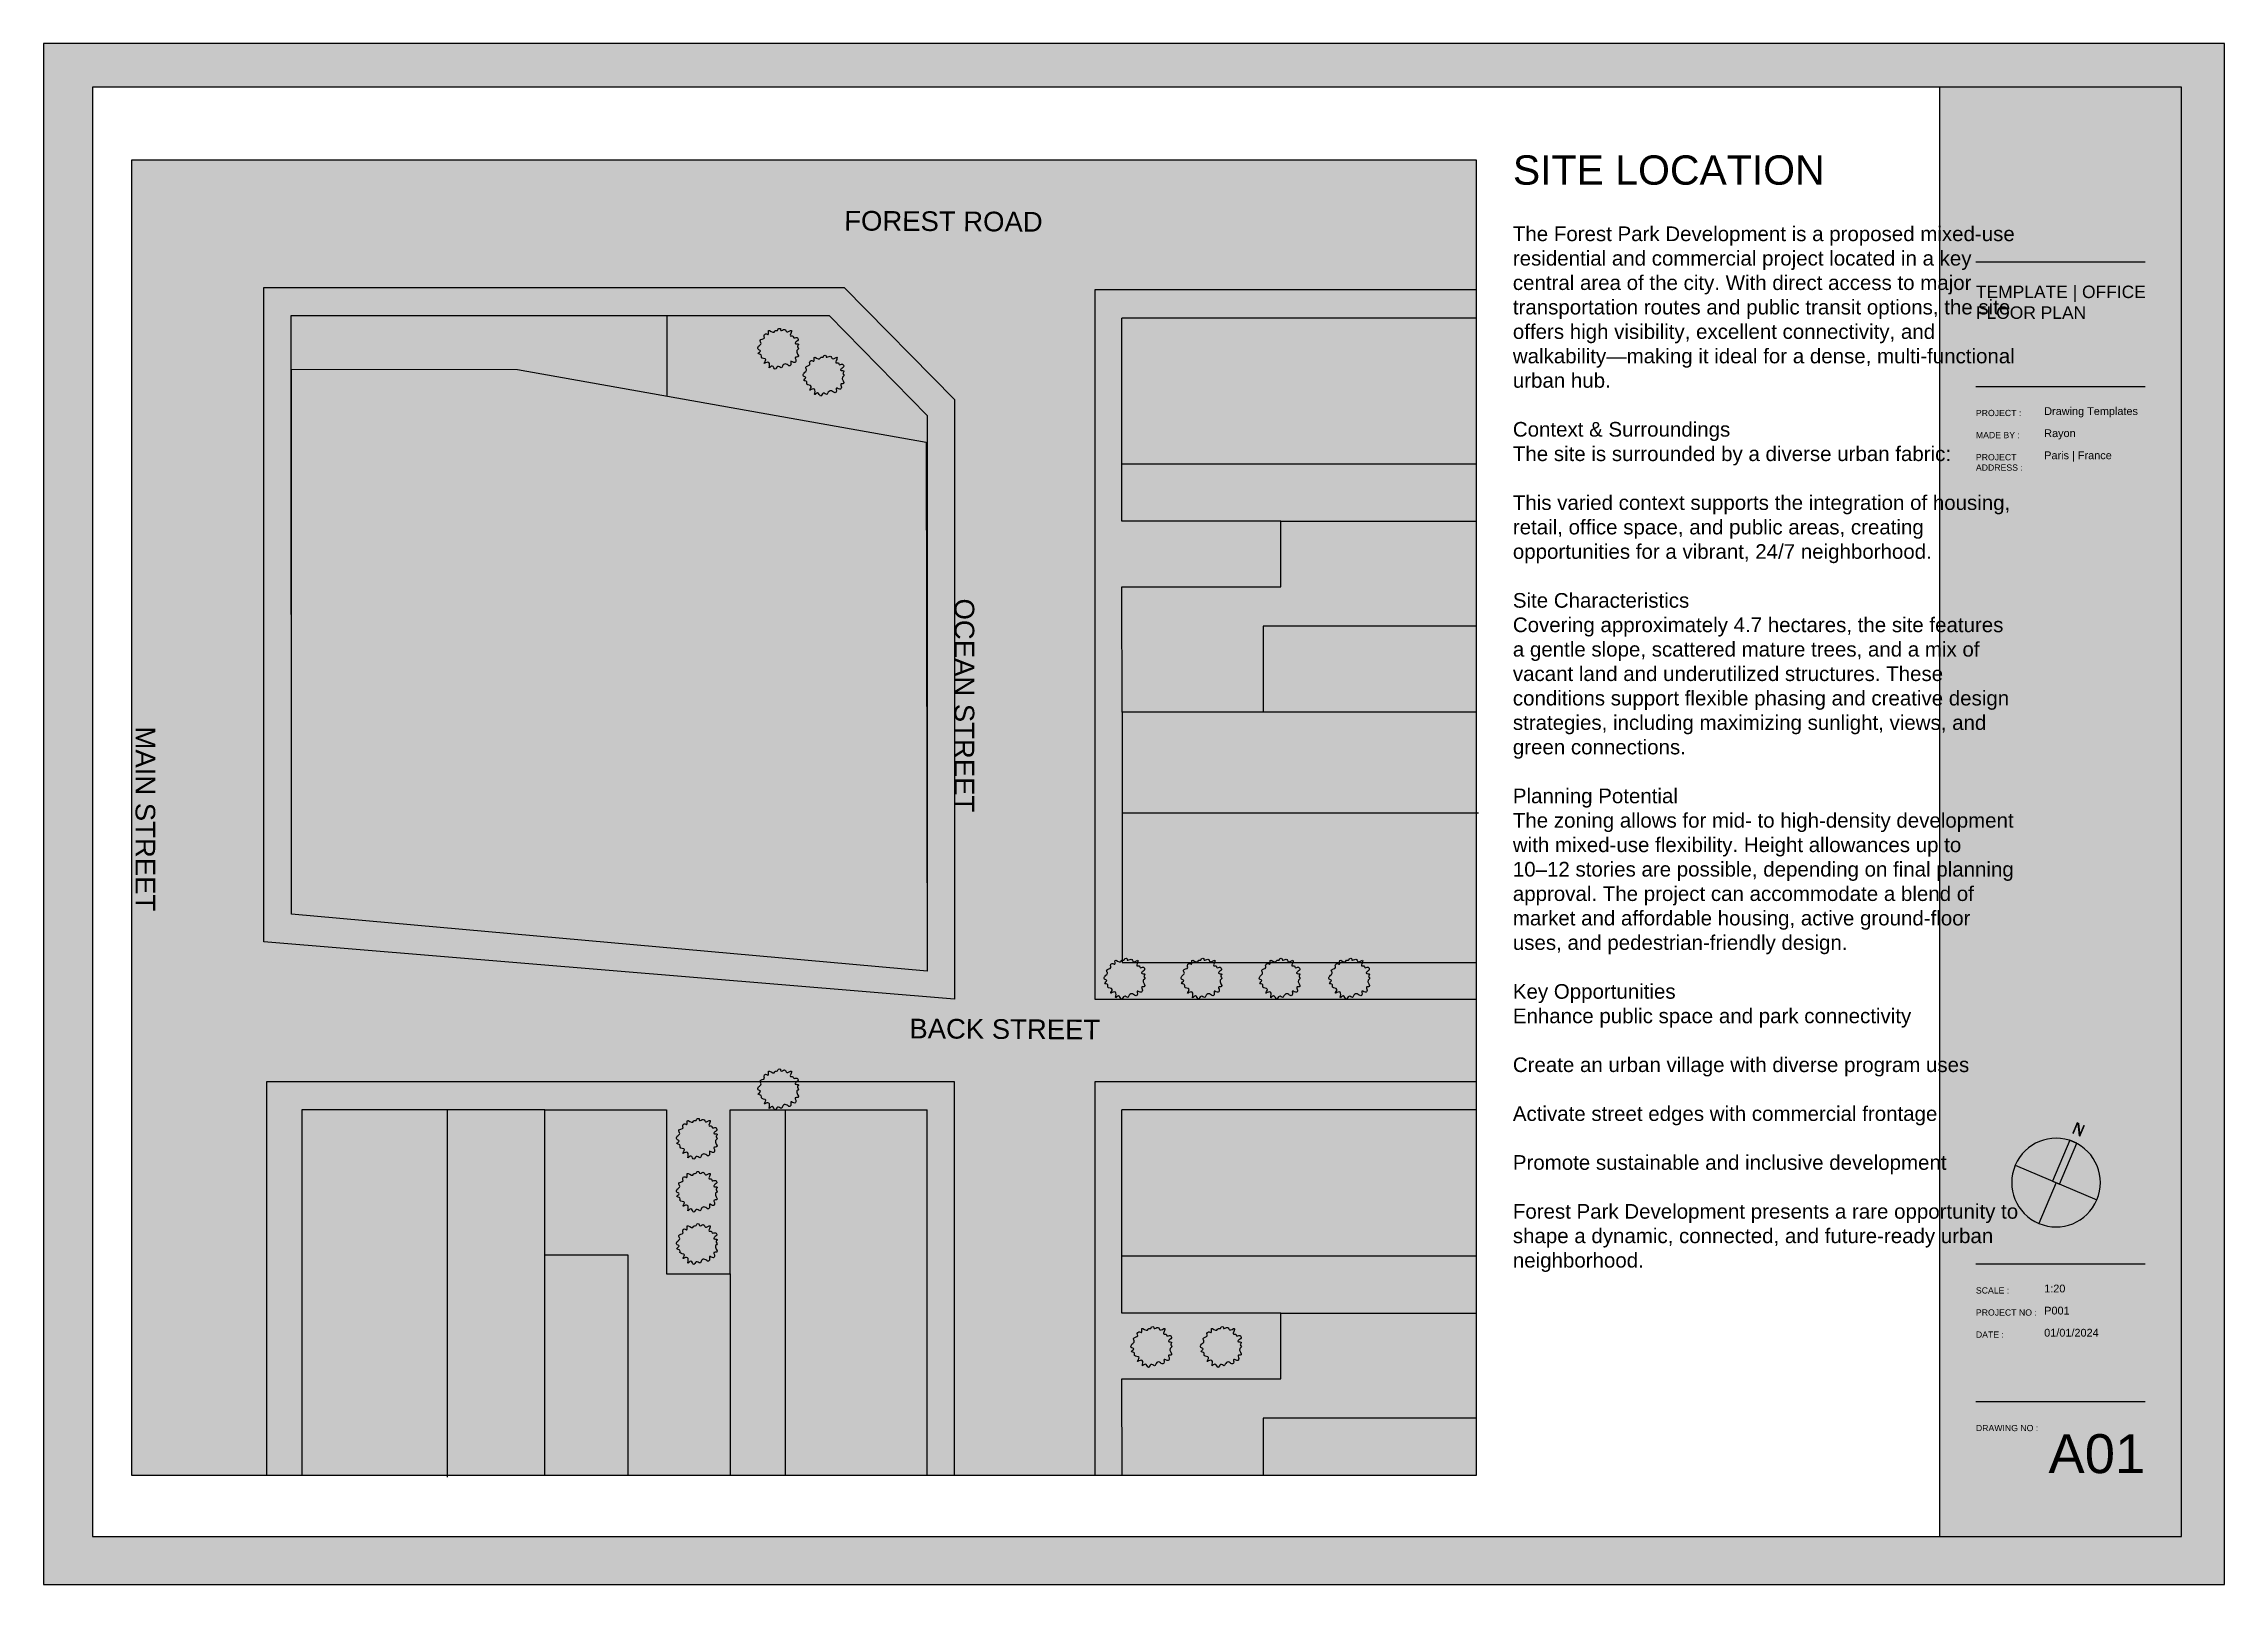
# Model space of a CAD drawing. Header units: metres. Extents: x 202 to 188551, y -77 to 23715.
# Drawn here: x 184647.8 to 185094.1, y 21120.1 to 21435.4 of the extents above; entities that cross this region are included whole.
import ezdxf

# ---------------------------------------------------------------- set-up
doc = ezdxf.new("R2010")
doc.units = ezdxf.units.M
for name, pattern in [('Light Grey Page Line', [0]), ('Page Lines', [0]), ('Style 0', [0]), ('Style Grey Hatch  Line', [0]), ('Style_23', [0]), ('Style_36', [0]), ('Style_43', [0]), ('Style_58', [0]), ('Style_63', [0]), ('Style_71', [0]), ('Style_9', [0])]:
    doc.linetypes.add(name, pattern=pattern)
for name, color, linetype, true_color in [('0_3', 7, 'Continuous', 0x000000), ('Default', 7, 'Continuous', 0xff4800), ('Import - Page 1', 7, 'Continuous', 0xff1493), ('Imported blocks', 7, 'Continuous', 0xc57dd9), ('Imported blocks_1', 7, 'Continuous', 0xc57dd9), ('NOMCALLES', 1, 'Continuous', 0xff0000), ('PDF_Solid Fills', 7, 'Continuous', 0xffffff), ('Zoning', 7, 'Continuous', 0x47d2e2)]:
    doc.layers.add(name, color=color, linetype=linetype, true_color=true_color)
doc.styles.add('Logo Text A3', font='', dxfattribs={"height": 0.0024})
doc.styles.add('Sheet Number A3', font='', dxfattribs={"height": 0.0075})
doc.styles.add('Style_10', font='', dxfattribs={"height": 0.6})
doc.styles.add('Style_26', font='', dxfattribs={"height": 6})
doc.styles.add('Style_38', font='', dxfattribs={"height": 3})
doc.styles.add('Text M A3', font='', dxfattribs={"height": 0.0015})
doc.styles.add('Text S A3', font='', dxfattribs={"height": 0.0012})
doc.styles.get('Logo Text A3').set_extended_font_data('arial')
doc.styles.get('Sheet Number A3').set_extended_font_data('arial')
doc.styles.get('Style_10').set_extended_font_data('arial')
doc.styles.get('Style_26').set_extended_font_data('arial')
doc.styles.get('Style_38').set_extended_font_data('arial')
doc.styles.get('Text M A3').set_extended_font_data('arial')
doc.styles.get('Text S A3').set_extended_font_data('arial')

msp = doc.modelspace()

# ---------------------------------------------------------------- texts
at = {"layer": 'Import - Page 1', "attachment_point": 1}
for s, insert, char_height, width, style in [('SITE LOCATION', (184948.4843870882, 21412.55224566436), 6, 95.5042759497561, 'Style_26'), ('The Forest Park Development is a proposed mixed-use residential and commercial project located in a key central area of the city. With direct access to major transportation routes and public transit options, the site offers high visibility, excellent connectivity, and walkability—making it ideal for a dense, multi-functional urban hub.\\P\\PContext & Surroundings\\PThe site is surrounded by a diverse urban fabric:\\P\\PThis varied context supports the integration of housing, retail, office space, and public areas, creating opportunities for a vibrant, 24/7 neighborhood.\\P\\PSite Characteristics\\PCovering approximately 4.7 hectares, the site features a gentle slope, scattered mature trees, and a mix of vacant land and underutilized structures. These conditions support flexible phasing and creative design strategies, including maximizing sunlight, views, and green connections.\\P\\PPlanning Potential\\PThe zoning allows for mid- to high-density development with mixed-use flexibility. Height allowances up to 10–12 stories are possible, depending on final planning approval. The project can accommodate a blend of market and affordable housing, active ground-floor uses, and pedestrian-friendly design.\\P\\PKey Opportunities\\PEnhance public space and park connectivity\\P\\PCreate an urban village with diverse program uses\\P\\PActivate street edges with commercial frontage\\P\\PPromote sustainable and inclusive development\\P\\PForest Park Development presents a rare opportunity to shape a dynamic, connected, and future-ready urban neighborhood.', (184948.479183129, 21398.00722009935), 3, 103.2893972083674, 'Style_38')]:
    msp.add_mtext(s, dxfattribs=dict(at, insert=insert, char_height=char_height, width=width, style=style))

# ---------------------------------------------------------------- blocks, each defined once
blk = doc.blocks.new('ScaledText_8')
at = {"layer": 'Imported blocks', "insert": (-163.0090847169363, 31.17288612575816), "char_height": 0.0015, "width": 0.01316105769230769, "attachment_point": 1, "style": 'Text M A3'}
blk.add_mtext('01/01/2024', dxfattribs=at)
blk = doc.blocks.new('A3  Title block minimal vertical')
at = {"layer": 'Imported blocks', "transparency": 33554483}
for points in [[(-0.2099314073314251, -0.1483019521171113), (-0.2005320687812578, -0.1390564406268284), (-0.2005320687812578, 0.1399498981545296), (0.1550605809780995, 0.1399498981545296), (0.1550605809780995, -0.1390564406268284), (-0.2005320687812578, -0.1390564406268284), (-0.2099314073314251, -0.1483019521171113), (0.2099314073314676, -0.1483019521171113), (0.2099314073314676, 0.1483019521171195), (-0.2099314073314251, 0.1483019521171195), (-0.2099314073314251, -0.1483019521171113)], [(0.176849900335257, -0.07067501146359047), (0.1781794616563782, -0.0712378667982959), (0.1815048096019954, -0.06338282175359325), (0.1801752482808742, -0.06281996641888782), (0.176849900335257, -0.07067501146359047)], [(0.180620286116124, -0.06146878940172724), (0.1815376347730086, -0.05930185374886622), (0.1819974989308505, -0.05949653224196715), (0.1821822954928767, -0.06129198126765741), (0.1827987791904129, -0.0598357405094971), (0.1830914200181305, -0.05995962682328857), (0.1821740715158963, -0.06212656211083859), (0.1818814305181397, -0.06200267572506291), (0.1816532951524526, -0.05984379838796855), (0.1809129289012087, -0.06159267109188005), (0.180620286116124, -0.06146878940172724)]]:
    blk.add_hatch(color=256, dxfattribs=at).paths.add_polyline_path(points, flags=0)
h = blk.add_hatch(color=256, dxfattribs=at)
edge = h.paths.add_edge_path(flags=0)
edge.add_line((0.1729157325874844, 0.1177487475928521), (0.1729157325874844, 0.1287278270255517))
edge.add_line((0.1729157325874844, 0.1287278270255517), (0.1807462492033576, 0.1287278270255517))
edge.add_arc((0.1805990281644988, 0.1254610725425581), 0.003270070165369793, -84.54646110202827, 87.41962837314571, ccw=False)
edge.add_line((0.1809098109081278, 0.1222058040478401), (0.1838130311677988, 0.1222058040478401))
edge.add_line((0.1838130311677988, 0.1222058040478401), (0.1838130311677994, 0.117748747597934))
edge.add_line((0.1838130311677994, 0.117748747597934), (0.1816867290057862, 0.117748747597934))
edge.add_line((0.1816867290057862, 0.117748747597934), (0.1750829251756895, 0.1221240231954549))
edge.add_line((0.1750829251756895, 0.1221240231954549), (0.1750829251757067, 0.117748747597934))
edge.add_line((0.1750829251757067, 0.117748747597934), (0.1729157325874844, 0.1177487475928521))
edge.add_line((0.1729157325874844, 0.1177487475928521), (0.1729157325874844, 0.1177487475928521))
at = {"layer": 'Imported blocks', "linetype": 'Page Lines'}
blk.add_lwpolyline([(-0.2099314073314248, -0.1483019521171226), (0.2099314073314677, -0.1483019521171226), (0.2099314073314677, 0.1483019521171085), (-0.2099314073314248, 0.1483019521171085), (-0.2099314073314248, -0.1483019521171226)], close=True, dxfattribs=at)
at = {"layer": 'Imported blocks', "linetype": 'Light Grey Page Line'}
blk.add_lwpolyline([(-0.2005320687812571, -0.1390564406268426), (0.2016915466515925, -0.1390564406268426), (0.2016915466515925, 0.1399498981545153), (-0.2005320687812571, 0.1399498981545153), (-0.2005320687812571, -0.1390564406268426)], close=True, dxfattribs=at)
at = {"layer": 'Imported blocks', "linetype": 'Page Lines'}
for points in [[(0.1550605809780948, 0.1399498873225211), (0.1550605809780948, -0.1390564115214913)], [(0.1620890018502521, 0.1063220825233825), (0.1946958290670561, 0.1063220825233826)], [(0.1620890018502521, 0.08229276619199163), (0.1946958290670561, 0.08229276619199169)], [(0.1696640652904924, -0.06763296629800761), (0.1853741733023694, -0.07428366977652559)], [(0.1775191192964622, -0.07095831803726764), (0.1741937578623408, -0.07881339494414248)], [(0.1620890018502521, -0.08661477361748393), (0.1946958290670561, -0.08661477361748388)], [(0.1620890018502521, -0.1131120256841145), (0.1946958290670561, -0.1131120256841145)]]:
    blk.add_lwpolyline(points, dxfattribs=at)
blk.add_lwpolyline([(0.1853741690138136, -0.07428368252904301, 1), (0.1696640592010107, -0.06763297828812262, 1), (0.1853741690138136, -0.07428368252904301)], format="xyb", close=True, dxfattribs=at)
at = {"layer": 'Imported blocks', "linetype": 'Style Grey Hatch  Line'}
blk.add_lwpolyline([(0.176849900335257, -0.07067501146359047), (0.1781794616563782, -0.0712378667982959), (0.1815048096019954, -0.06338282175359325), (0.1801752482808742, -0.06281996641888782), (0.176849900335257, -0.07067501146359047)], close=True, dxfattribs=at)
blk = doc.blocks.new('ScaledText_11')
at = {"layer": 'NOMCALLES', "insert": (53.85868345473845, -75.23266140555099), "char_height": 0.6, "width": 15.31603997028478, "attachment_point": 1, "style": 'Style_10'}
blk.add_mtext('BACK STREET', dxfattribs=at)
blk = doc.blocks.new('ScaledText_18')
at = {"layer": 'Imported blocks', "insert": (-163.0090847169364, 30.86346822730583), "char_height": 0.0015, "width": 0.01540384615384615, "attachment_point": 1, "style": 'Text M A3'}
blk.add_mtext('Paris | France ', dxfattribs=at)
blk = doc.blocks.new('ScaledText_1')
at = {"layer": 'NOMCALLES', "insert": (58.21206666112679, -66.8871796727816), "char_height": 0.6, "width": 13.01350791911037, "attachment_point": 2, "style": 'Style_10'}
blk.add_mtext('MAIN STREET', dxfattribs=at)
blk = doc.blocks.new('Tree B')
at = {"layer": 'Imported blocks_1', "transparency": 33554483}
h = blk.add_hatch(color=256, dxfattribs=at)
edge = h.paths.add_edge_path(flags=0)
edge.add_spline(control_points=[(0.009339950221783511, 0.5083420145705076), (0.02863777421787745, 0.513487752472738), (0.04793559821396775, 0.5186334903749666), (0.05641826021184169, 0.508342014570564)], knot_values=[0, 0, 0, 0, 1, 1, 1, 1], degree=3, periodic=0)
edge.add_spline(control_points=[(0.05641826021184169, 0.508342014570564), (0.06442745219517747, 0.4986249699058171), (0.06279511072841615, 0.4751459111026525), (0.06864275808168713, 0.4656054321693046)], knot_values=[0, 0, 0, 0, 1, 1, 1, 1], degree=3, periodic=0)
edge.add_spline(control_points=[(0.06864275808168713, 0.4656054321693046), (0.08207245426263944, 0.4436947857579726), (0.134954327699068, 0.4953012711157462), (0.1676865124735159, 0.4903381084433968)], knot_values=[0, 0, 0, 0, 1, 1, 1, 1], degree=3, periodic=0)
edge.add_spline(control_points=[(0.1676865124735159, 0.4903381084433968), (0.1832610628317907, 0.4879765481775812), (0.1942736751071088, 0.4728074832392449), (0.2028546141320157, 0.4568324665202381)], knot_values=[0, 0, 0, 0, 1, 1, 1, 1], degree=3, periodic=0)
edge.add_spline(control_points=[(0.2028546141320157, 0.4568324665202381), (0.2087714669941242, 0.4458171425420969), (0.2135321620266877, 0.4344186225645281), (0.2214481232470571, 0.4289741193691279)], knot_values=[0, 0, 0, 0, 1, 1, 1, 1], degree=3, periodic=0)
edge.add_spline(control_points=[(0.2214481232470571, 0.4289741193691279), (0.2514099960723752, 0.4083667025568921), (0.3265748003563013, 0.4730576398257726), (0.3436924417852633, 0.4625528278497768)], knot_values=[0, 0, 0, 0, 1, 1, 1, 1], degree=3, periodic=0)
edge.add_spline(control_points=[(0.3436924417852633, 0.4625528278497768), (0.3545212046964589, 0.4559073960718742), (0.3421198804806445, 0.4191691273554279), (0.327947209480677, 0.3839164758169573)], knot_values=[0, 0, 0, 0, 1, 1, 1, 1], degree=3, periodic=0)
edge.add_spline(control_points=[(0.327947209480677, 0.3839164758169573), (0.3173620530136332, 0.3575872939419369), (0.3057888105464972, 0.3320868134528828), (0.3161875526344538, 0.3251852676863928)], knot_values=[0, 0, 0, 0, 1, 1, 1, 1], degree=3, periodic=0)
edge.add_spline(control_points=[(0.3161875526344538, 0.3251852676863928), (0.3273798755060616, 0.3177570299362487), (0.3640257348702325, 0.3318748051325747), (0.3803658033632683, 0.3190800590471681)], knot_values=[0, 0, 0, 0, 1, 1, 1, 1], degree=3, periodic=0)
edge.add_spline(control_points=[(0.3803658033632683, 0.3190800590471681), (0.3917925185447894, 0.3101326106689649), (0.3932891029355169, 0.2880241454195893), (0.4017585095950835, 0.2793960809659002)], knot_values=[0, 0, 0, 0, 1, 1, 1, 1], degree=3, periodic=0)
edge.add_spline(control_points=[(0.4017585095950835, 0.2793960809659002), (0.4178131483621955, 0.2630406898941037), (0.4589233232557426, 0.2951246044740037), (0.486953305907462, 0.286114273183659)], knot_values=[0, 0, 0, 0, 1, 1, 1, 1], degree=3, periodic=0)
edge.add_spline(control_points=[(0.486953305907462, 0.286114273183659), (0.5095817191054676, 0.2788402943866677), (0.5236854800891096, 0.2447842815355325), (0.5178906452146275, 0.2244490812854638)], knot_values=[0, 0, 0, 0, 1, 1, 1, 1], degree=3, periodic=0)
edge.add_spline(control_points=[(0.5178906452146275, 0.2244490812854638), (0.5134261176689224, 0.20878218764132), (0.497150463783767, 0.2012594993605399), (0.4790124222522463, 0.1882042496038375)], knot_values=[0, 0, 0, 0, 1, 1, 1, 1], degree=3, periodic=0)
edge.add_spline(control_points=[(0.4790124222522463, 0.1882042496038375), (0.4564612588892414, 0.1719725594571028), (0.4310311914121439, 0.1471885606513133), (0.4384887853687069, 0.1360020118126486)], knot_values=[0, 0, 0, 0, 1, 1, 1, 1], degree=3, periodic=0)
edge.add_spline(control_points=[(0.4384887853687069, 0.1360020118126486), (0.4487726424123594, 0.1205760085012917), (0.5215950177367741, 0.1310066437063579), (0.5270589856084589, 0.1145550209625999)], knot_values=[0, 0, 0, 0, 1, 1, 1, 1], degree=3, periodic=0)
edge.add_spline(control_points=[(0.5270589856084589, 0.1145550209625999), (0.5312414445226131, 0.1019619315058517), (0.4959564683406279, 0.07361767139416042), (0.499553964425987, 0.05045014736176381)], knot_values=[0, 0, 0, 0, 1, 1, 1, 1], degree=3, periodic=0)
edge.add_spline(control_points=[(0.499553964425987, 0.05045014736176381), (0.502393078572496, 0.0321665290730125), (0.5294491133386018, 0.01710710408758132), (0.5301151430840774, 0.004660960641089332)], knot_values=[0, 0, 0, 0, 1, 1, 1, 1], degree=3, periodic=0)
edge.add_spline(control_points=[(0.5301151430840774, 0.004660960641089332), (0.5308733814156603, -0.009508290966095956), (0.4974286596937054, -0.02029057981919323), (0.4842734411118554, -0.03807562176007195)], knot_values=[0, 0, 0, 0, 1, 1, 1, 1], degree=3, periodic=0)
edge.add_spline(control_points=[(0.4842734411118554, -0.03807562176007195), (0.4495881654967752, -0.08496796928792537), (0.5559504488613438, -0.1805417075007754), (0.517890645214461, -0.1998640774436844)], knot_values=[0, 0, 0, 0, 1, 1, 1, 1], degree=3, periodic=0)
edge.add_spline(control_points=[(0.517890645214461, -0.1998640774436844), (0.4999454955610809, -0.2089745506216423), (0.4498937177165772, -0.2011335007966627), (0.4414878966155739, -0.2151271600034816)], knot_values=[0, 0, 0, 0, 1, 1, 1, 1], degree=3, periodic=0)
edge.add_spline(control_points=[(0.4414878966155739, -0.2151271600034816), (0.4356949759112031, -0.2247709719731883), (0.4496812098332875, -0.2447848683384473), (0.4558739750699761, -0.266857839116612)], knot_values=[0, 0, 0, 0, 1, 1, 1, 1], degree=3, periodic=0)
edge.add_spline(control_points=[(0.4558739750699761, -0.266857839116612), (0.4649114189767943, -0.2990701429324672), (0.4573509763563243, -0.3356676935281976), (0.4349241144834432, -0.3423636441090894)], knot_values=[0, 0, 0, 0, 1, 1, 1, 1], degree=3, periodic=0)
edge.add_spline(control_points=[(0.4349241144834432, -0.3423636441090894), (0.403287681921056, -0.3518092807832709), (0.3420681024785053, -0.3017527999554622), (0.3284119184725714, -0.3128107420849828)], knot_values=[0, 0, 0, 0, 1, 1, 1, 1], degree=3, periodic=0)
edge.add_spline(control_points=[(0.3284119184725714, -0.3128107420849828), (0.3170850798514129, -0.3219825228642112), (0.3384796170826276, -0.373198148184616), (0.3248871565799818, -0.4044248090260589)], knot_values=[0, 0, 0, 0, 1, 1, 1, 1], degree=3, periodic=0)
edge.add_spline(control_points=[(0.3248871565799818, -0.4044248090260589), (0.3196117103321549, -0.4165443638878241), (0.3090660419321457, -0.425652906367286), (0.2987772362454734, -0.4285998610703755)], knot_values=[0, 0, 0, 0, 1, 1, 1, 1], degree=3, periodic=0)
edge.add_spline(control_points=[(0.2987772362454734, -0.4285998610703755), (0.2697221238778784, -0.4369219251318482), (0.2427154185234922, -0.3961070808053482), (0.2092237574092014, -0.3830208243265842)], knot_values=[0, 0, 0, 0, 1, 1, 1, 1], degree=3, periodic=0)
edge.add_spline(control_points=[(0.2092237574092014, -0.3830208243265842), (0.177981247148673, -0.3708133825722161), (0.1410955363511703, -0.3827353239046788), (0.1205965109400177, -0.4135469894477574)], knot_values=[0, 0, 0, 0, 1, 1, 1, 1], degree=3, periodic=0)
edge.add_spline(control_points=[(0.1205965109400177, -0.4135469894477574), (0.1048273448838254, -0.4372493002001629), (0.09875528478460728, -0.4721299336486827), (0.0821346195689166, -0.4745414749935408)], knot_values=[0, 0, 0, 0, 1, 1, 1, 1], degree=3, periodic=0)
edge.add_spline(control_points=[(0.0821346195689166, -0.4745414749935408), (0.07085496281742962, -0.4761780736650763), (0.05471694263301743, -0.4628604060582802), (0.03808171145537927, -0.4532309675281358)], knot_values=[0, 0, 0, 0, 1, 1, 1, 1], degree=3, periodic=0)
edge.add_spline(control_points=[(0.03808171145537927, -0.4532309675281358), (0.02014855148028437, -0.4428502123833787), (0.001637566028251967, -0.4367556712489805), (-0.01387217343563498, -0.4440730936076179)], knot_values=[0, 0, 0, 0, 1, 1, 1, 1], degree=3, periodic=0)
edge.add_spline(control_points=[(-0.01387217343563498, -0.4440730936076179), (-0.04183788012386139, -0.4572671829004794), (-0.06004596044812752, -0.5140661380021029), (-0.07805042416481046, -0.5142831758487482)], knot_values=[0, 0, 0, 0, 1, 1, 1, 1], degree=3, periodic=0)
edge.add_spline(control_points=[(-0.07805042416481046, -0.5142831758487482), (-0.09971977405728102, -0.5145443926843564), (-0.1210941765431671, -0.4328442707464892), (-0.1575093302383957, -0.4318626763275024)], knot_values=[0, 0, 0, 0, 1, 1, 1, 1], degree=3, periodic=0)
edge.add_spline(control_points=[(-0.1575093302383957, -0.4318626763275024), (-0.1850122199755169, -0.4311213178453199), (-0.221094607930916, -0.4764231691331388), (-0.23085592136169, -0.4776518630486716)], knot_values=[0, 0, 0, 0, 1, 1, 1, 1], degree=3, periodic=0)
edge.add_spline(control_points=[(-0.23085592136169, -0.4776518630486716), (-0.2436253430963079, -0.4792591990799774), (-0.2113515312657055, -0.4054441765134397), (-0.2247436064093308, -0.3647051984065111)], knot_values=[0, 0, 0, 0, 1, 1, 1, 1], degree=3, periodic=0)
edge.add_spline(control_points=[(-0.2247436064093308, -0.3647051984065111), (-0.2306755874238261, -0.3466599856901484), (-0.245567313389598, -0.3351043638257579), (-0.2644729934310053, -0.3341790332862111)], knot_values=[0, 0, 0, 0, 1, 1, 1, 1], degree=3, periodic=0)
edge.add_spline(control_points=[(-0.2644729934310053, -0.3341790332862111), (-0.3020318177171139, -0.3323407324652271), (-0.3554327062416014, -0.372457510070024), (-0.3592124228188659, -0.3647051984064165)], knot_values=[0, 0, 0, 0, 1, 1, 1, 1], degree=3, periodic=0)
edge.add_spline(control_points=[(-0.3592124228188659, -0.3647051984064165), (-0.3631332540165568, -0.3566634564388551), (-0.3136585632014721, -0.2971115443269682), (-0.3203125443161407, -0.2690610888203155)], knot_values=[0, 0, 0, 0, 1, 1, 1, 1], degree=3, periodic=0)
edge.add_spline(control_points=[(-0.3203125443161407, -0.2690610888203155), (-0.3286010986251949, -0.234119943083042), (-0.4239818433584805, -0.2480581091658987), (-0.4356151714173593, -0.2120745556833172)], knot_values=[0, 0, 0, 0, 1, 1, 1, 1], degree=3, periodic=0)
edge.add_spline(control_points=[(-0.4356151714173593, -0.2120745556833172), (-0.440868509695898, -0.1958252263468512), (-0.4290439583153456, -0.1693957905404204), (-0.4386711968608015, -0.1540748907213601)], knot_values=[0, 0, 0, 0, 1, 1, 1, 1], degree=3, periodic=0)
edge.add_spline(control_points=[(-0.4386711968608015, -0.1540748907213601), (-0.4527159221418587, -0.1317239509371921), (-0.5124154602652016, -0.1330147740644025), (-0.5150739454588984, -0.1174435779210362)], knot_values=[0, 0, 0, 0, 1, 1, 1, 1], degree=3, periodic=0)
edge.add_spline(control_points=[(-0.5150739454588984, -0.1174435779210362), (-0.5178724785436171, -0.1010520976603402), (-0.4574618641319939, -0.06597523540863404), (-0.4600640351251459, -0.04723343471966836)], knot_values=[0, 0, 0, 0, 1, 1, 1, 1], degree=3, periodic=0)
edge.add_spline(control_points=[(-0.4600640351251459, -0.04723343471966836), (-0.4621429506100867, -0.03226031428659189), (-0.5044408119009622, -0.02771331533836201), (-0.5211861283784183, -0.0106021219195427)], knot_values=[0, 0, 0, 0, 1, 1, 1, 1], degree=3, periodic=0)
edge.add_spline(control_points=[(-0.5211861283784183, -0.0106021219195427), (-0.539700675432252, 0.008316958894873097), (-0.5269779128557129, 0.04259543486150506), (-0.5056508939751584, 0.06663833242280089)], knot_values=[0, 0, 0, 0, 1, 1, 1, 1], degree=3, periodic=0)
edge.add_spline(control_points=[(-0.5056508939751584, 0.06663833242280089), (-0.4802344220868472, 0.0952914523643558), (-0.4425976025210639, 0.1094073104701893), (-0.4431670749818968, 0.1367239000993577)], knot_values=[0, 0, 0, 0, 1, 1, 1, 1], degree=3, periodic=0)
edge.add_spline(control_points=[(-0.4431670749818968, 0.1367239000993577), (-0.443645861132678, 0.1596904273690398), (-0.4711314142144984, 0.1919881160956284), (-0.46617621804382, 0.2122386030447196)], knot_values=[0, 0, 0, 0, 1, 1, 1, 1], degree=3, periodic=0)
edge.add_spline(control_points=[(-0.46617621804382, 0.2122386030447196), (-0.4580853562031661, 0.2453036697883181), (-0.3635059193319612, 0.2462503256181881), (-0.3561562653432265, 0.2793960809659093)], knot_values=[0, 0, 0, 0, 1, 1, 1, 1], degree=3, periodic=0)
edge.add_spline(control_points=[(-0.3561562653432265, 0.2793960809659093), (-0.3529798990875824, 0.2937209810177592), (-0.3660961987186638, 0.3140599871806516), (-0.365324605738344, 0.3343431416074036)], knot_values=[0, 0, 0, 0, 1, 1, 1, 1], degree=3, periodic=0)
edge.add_spline(control_points=[(-0.365324605738344, 0.3343431416074036), (-0.3644849258272807, 0.3564161227509176), (-0.3471982213984957, 0.3784229603189251), (-0.325595218716886, 0.380132328328069)], knot_values=[0, 0, 0, 0, 1, 1, 1, 1], degree=3, periodic=0)
edge.add_spline(control_points=[(-0.325595218716886, 0.380132328328069), (-0.2997105804573621, 0.3821804867818391), (-0.2676291432278358, 0.3550880874963986), (-0.2553047850693438, 0.3618166414476636)], knot_values=[0, 0, 0, 0, 1, 1, 1, 1], degree=3, periodic=0)
edge.add_spline(control_points=[(-0.2553047850693438, 0.3618166414476636), (-0.2386580372969893, 0.370905028774534), (-0.258056943949141, 0.4416978000487761), (-0.2461364446749303, 0.4595002235294051)], knot_values=[0, 0, 0, 0, 1, 1, 1, 1], degree=3, periodic=0)
edge.add_spline(control_points=[(-0.2461364446749303, 0.4595002235294051), (-0.2283886855887104, 0.486005247842324), (-0.1412166001927471, 0.3950489382736305), (-0.1055554453470941, 0.4198162454486355)], knot_values=[0, 0, 0, 0, 1, 1, 1, 1], degree=3, periodic=0)
edge.add_spline(control_points=[(-0.1055554453470941, 0.4198162454486355), (-0.09180735515277592, 0.4293645389457488), (-0.0857151135248896, 0.4561123370117875), (-0.06888208376977127, 0.462552827849926)], knot_values=[0, 0, 0, 0, 1, 1, 1, 1], degree=3, periodic=0)
edge.add_spline(control_points=[(-0.06888208376977127, 0.462552827849926), (-0.05332581533608391, 0.4685048166350862), (-0.02859631390259165, 0.457113230759478), (-0.01692833091151806, 0.4656054321695756)], knot_values=[0, 0, 0, 0, 1, 1, 1, 1], degree=3, periodic=0)
edge.add_spline(control_points=[(-0.01692833091151806, 0.4656054321695756), (-0.007072333667245402, 0.472778832555894), (-0.006536064477713808, 0.4941398246083772), (0.004038431973631304, 0.5042446185592998)], knot_values=[0, 0, 0, 0, 1, 1, 1, 1], degree=3, periodic=0)
edge.add_spline(control_points=[(0.004038431973631304, 0.5042446185592998), (0.005650143825050691, 0.5057847407052395), (0.00749504702341801, 0.507063377637869), (0.009339950221783511, 0.5083420145705022)], knot_values=[0, 0, 0, 0, 1, 1, 1, 1], degree=3, periodic=0)
at = {"layer": 'Imported blocks_1'}
for points in [[(-0.5211861283784183, -0.0106021219195427), (-0.539700675432252, 0.008316958894873097), (-0.5269779128557129, 0.04259543486150506), (-0.5056508939751584, 0.06663833242280089)], [(-0.5056508939751584, 0.06663833242280089), (-0.4802344220868472, 0.0952914523643558), (-0.4425976025210639, 0.1094073104701893), (-0.4431670749818968, 0.1367239000993577)], [(-0.4431670749818968, 0.1367239000993577), (-0.443645861132678, 0.1596904273690398), (-0.4711314142144984, 0.1919881160956284), (-0.46617621804382, 0.2122386030447196)], [(-0.46617621804382, 0.2122386030447196), (-0.4580853562031661, 0.2453036697883181), (-0.3635059193319612, 0.2462503256181881), (-0.3561562653432265, 0.2793960809659093)], [(-0.3561562653432265, 0.2793960809659093), (-0.3529798990875824, 0.2937209810177592), (-0.3660961987186638, 0.3140599871806516), (-0.365324605738344, 0.3343431416074036)], [(-0.365324605738344, 0.3343431416074036), (-0.3644849258272807, 0.3564161227509176), (-0.3471982213984957, 0.3784229603189251), (-0.325595218716886, 0.380132328328069)], [(-0.325595218716886, 0.380132328328069), (-0.2997105804573621, 0.3821804867818391), (-0.2676291432278358, 0.3550880874963986), (-0.2553047850693438, 0.3618166414476636)], [(-0.2553047850693438, 0.3618166414476636), (-0.2386580372969893, 0.370905028774534), (-0.258056943949141, 0.4416978000487761), (-0.2461364446749303, 0.4595002235294051)], [(-0.2461364446749303, 0.4595002235294051), (-0.2283886855887104, 0.486005247842324), (-0.1412166001927471, 0.3950489382736305), (-0.1055554453470941, 0.4198162454486355)], [(-0.1055554453470941, 0.4198162454486355), (-0.09180735515277592, 0.4293645389457488), (-0.0857151135248896, 0.4561123370117875), (-0.06888208376977127, 0.462552827849926)], [(-0.06888208376977127, 0.462552827849926), (-0.05332581533608391, 0.4685048166350862), (-0.02859631390259165, 0.457113230759478), (-0.01692833091151806, 0.4656054321695756)], [(-0.01692833091151806, 0.4656054321695756), (-0.007072333667245402, 0.472778832555894), (-0.006536064477713808, 0.4941398246083772), (0.004038431973631304, 0.5042446185592998)], [(0.004038431973631304, 0.5042446185592998), (0.005650143825050691, 0.5057847407052395), (0.00749504702341801, 0.507063377637869), (0.009339950221783511, 0.5083420145705022)], [(0.009339950221783511, 0.5083420145705076), (0.02863777421787745, 0.513487752472738), (0.04793559821396775, 0.5186334903749666), (0.05641826021184169, 0.508342014570564)], [(0.05641826021184169, 0.508342014570564), (0.06442745219517747, 0.4986249699058171), (0.06279511072841615, 0.4751459111026525), (0.06864275808168713, 0.4656054321693046)], [(0.06864275808168713, 0.4656054321693046), (0.08207245426263944, 0.4436947857579726), (0.134954327699068, 0.4953012711157462), (0.1676865124735159, 0.4903381084433968)], [(0.1676865124735159, 0.4903381084433968), (0.1832610628317907, 0.4879765481775812), (0.1942736751071088, 0.4728074832392449), (0.2028546141320157, 0.4568324665202381)], [(0.2028546141320157, 0.4568324665202381), (0.2087714669941242, 0.4458171425420969), (0.2135321620266877, 0.4344186225645281), (0.2214481232470571, 0.4289741193691279)], [(0.2214481232470571, 0.4289741193691279), (0.2514099960723752, 0.4083667025568921), (0.3265748003563013, 0.4730576398257726), (0.3436924417852633, 0.4625528278497768)], [(0.327947209480677, 0.3839164758169573), (0.3173620530136332, 0.3575872939419369), (0.3057888105464972, 0.3320868134528828), (0.3161875526344538, 0.3251852676863928)], [(0.3161875526344538, 0.3251852676863928), (0.3273798755060616, 0.3177570299362487), (0.3640257348702325, 0.3318748051325747), (0.3803658033632683, 0.3190800590471681)], [(0.3436924417852633, 0.4625528278497768), (0.3545212046964589, 0.4559073960718742), (0.3421198804806445, 0.4191691273554279), (0.327947209480677, 0.3839164758169573)], [(0.3803658033632683, 0.3190800590471681), (0.3917925185447894, 0.3101326106689649), (0.3932891029355169, 0.2880241454195893), (0.4017585095950835, 0.2793960809659002)], [(0.4017585095950835, 0.2793960809659002), (0.4178131483621955, 0.2630406898941037), (0.4589233232557426, 0.2951246044740037), (0.486953305907462, 0.286114273183659)], [(0.4790124222522463, 0.1882042496038375), (0.4564612588892414, 0.1719725594571028), (0.4310311914121439, 0.1471885606513133), (0.4384887853687069, 0.1360020118126486)], [(0.4384887853687069, 0.1360020118126486), (0.4487726424123594, 0.1205760085012917), (0.5215950177367741, 0.1310066437063579), (0.5270589856084589, 0.1145550209625999)], [(0.5178906452146275, 0.2244490812854638), (0.5134261176689224, 0.20878218764132), (0.497150463783767, 0.2012594993605399), (0.4790124222522463, 0.1882042496038375)], [(0.5301151430840774, 0.004660960641089332), (0.5308733814156603, -0.009508290966095956), (0.4974286596937054, -0.02029057981919323), (0.4842734411118554, -0.03807562176007195)], [(0.486953305907462, 0.286114273183659), (0.5095817191054676, 0.2788402943866677), (0.5236854800891096, 0.2447842815355325), (0.5178906452146275, 0.2244490812854638)], [(0.5270589856084589, 0.1145550209625999), (0.5312414445226131, 0.1019619315058517), (0.4959564683406279, 0.07361767139416042), (0.499553964425987, 0.05045014736176381)], [(0.499553964425987, 0.05045014736176381), (0.502393078572496, 0.0321665290730125), (0.5294491133386018, 0.01710710408758132), (0.5301151430840774, 0.004660960641089332)], [(-0.4600640351251459, -0.04723343471966836), (-0.4621429506100867, -0.03226031428659189), (-0.5044408119009622, -0.02771331533836201), (-0.5211861283784183, -0.0106021219195427)], [(-0.5150739454588984, -0.1174435779210362), (-0.5178724785436171, -0.1010520976603402), (-0.4574618641319939, -0.06597523540863404), (-0.4600640351251459, -0.04723343471966836)], [(-0.4386711968608015, -0.1540748907213601), (-0.4527159221418587, -0.1317239509371921), (-0.5124154602652016, -0.1330147740644025), (-0.5150739454588984, -0.1174435779210362)], [(-0.4356151714173593, -0.2120745556833172), (-0.440868509695898, -0.1958252263468512), (-0.4290439583153456, -0.1693957905404204), (-0.4386711968608015, -0.1540748907213601)], [(-0.3203125443161407, -0.2690610888203155), (-0.3286010986251949, -0.234119943083042), (-0.4239818433584805, -0.2480581091658987), (-0.4356151714173593, -0.2120745556833172)], [(-0.3592124228188659, -0.3647051984064165), (-0.3631332540165568, -0.3566634564388551), (-0.3136585632014721, -0.2971115443269682), (-0.3203125443161407, -0.2690610888203155)], [(-0.2644729934310053, -0.3341790332862111), (-0.3020318177171139, -0.3323407324652271), (-0.3554327062416014, -0.372457510070024), (-0.3592124228188659, -0.3647051984064165)], [(-0.2247436064093308, -0.3647051984065111), (-0.2306755874238261, -0.3466599856901484), (-0.245567313389598, -0.3351043638257579), (-0.2644729934310053, -0.3341790332862111)], [(-0.23085592136169, -0.4776518630486716), (-0.2436253430963079, -0.4792591990799774), (-0.2113515312657055, -0.4054441765134397), (-0.2247436064093308, -0.3647051984065111)], [(-0.1575093302383957, -0.4318626763275024), (-0.1850122199755169, -0.4311213178453199), (-0.221094607930916, -0.4764231691331388), (-0.23085592136169, -0.4776518630486716)], [(-0.07805042416481046, -0.5142831758487482), (-0.09971977405728102, -0.5145443926843564), (-0.1210941765431671, -0.4328442707464892), (-0.1575093302383957, -0.4318626763275024)], [(-0.01387217343563498, -0.4440730936076179), (-0.04183788012386139, -0.4572671829004794), (-0.06004596044812752, -0.5140661380021029), (-0.07805042416481046, -0.5142831758487482)], [(0.03808171145537927, -0.4532309675281358), (0.02014855148028437, -0.4428502123833787), (0.001637566028251967, -0.4367556712489805), (-0.01387217343563498, -0.4440730936076179)], [(0.0821346195689166, -0.4745414749935408), (0.07085496281742962, -0.4761780736650763), (0.05471694263301743, -0.4628604060582802), (0.03808171145537927, -0.4532309675281358)], [(0.1205965109400177, -0.4135469894477574), (0.1048273448838254, -0.4372493002001629), (0.09875528478460728, -0.4721299336486827), (0.0821346195689166, -0.4745414749935408)], [(0.2092237574092014, -0.3830208243265842), (0.177981247148673, -0.3708133825722161), (0.1410955363511703, -0.3827353239046788), (0.1205965109400177, -0.4135469894477574)], [(0.2987772362454734, -0.4285998610703755), (0.2697221238778784, -0.4369219251318482), (0.2427154185234922, -0.3961070808053482), (0.2092237574092014, -0.3830208243265842)], [(0.3248871565799818, -0.4044248090260589), (0.3196117103321549, -0.4165443638878241), (0.3090660419321457, -0.425652906367286), (0.2987772362454734, -0.4285998610703755)], [(0.3284119184725714, -0.3128107420849828), (0.3170850798514129, -0.3219825228642112), (0.3384796170826276, -0.373198148184616), (0.3248871565799818, -0.4044248090260589)], [(0.4349241144834432, -0.3423636441090894), (0.403287681921056, -0.3518092807832709), (0.3420681024785053, -0.3017527999554622), (0.3284119184725714, -0.3128107420849828)], [(0.4558739750699761, -0.266857839116612), (0.4649114189767943, -0.2990701429324672), (0.4573509763563243, -0.3356676935281976), (0.4349241144834432, -0.3423636441090894)], [(0.4414878966155739, -0.2151271600034816), (0.4356949759112031, -0.2247709719731883), (0.4496812098332875, -0.2447848683384473), (0.4558739750699761, -0.266857839116612)], [(0.517890645214461, -0.1998640774436844), (0.4999454955610809, -0.2089745506216423), (0.4498937177165772, -0.2011335007966627), (0.4414878966155739, -0.2151271600034816)], [(0.4842734411118554, -0.03807562176007195), (0.4495881654967752, -0.08496796928792537), (0.5559504488613438, -0.1805417075007754), (0.517890645214461, -0.1998640774436844)]]:
    blk.add_open_spline(points, degree=3, dxfattribs=at)
blk = doc.blocks.new('ScaledText_39')
at = {"layer": 'NOMCALLES', "insert": (58.21206666112679, -66.3871796727816), "char_height": 0.6, "width": 13.01350791911037, "attachment_point": 5, "style": 'Style_10'}
blk.add_mtext('OCEAN STREET', dxfattribs=at)
blk = doc.blocks.new('Group 10')
at = {"layer": '0_3', "transparency": 33554483}
for points in [[(184465.7287539951, 20984.94814150377), (184393.1793151771, 20984.94765141493), (184393.179507607, 21013.97438766791)], [(184425.7209697846, 20973.62298508796), (184393.1796965355, 20973.62304247972), (184393.1793151771, 20984.94765141493)], [(184465.7287539951, 20935.73612364903), (184393.1926959332, 20935.73629984671), (184393.1789495326, 20960.60652927079), (184425.721463592, 20960.60647876769), (184425.7209697846, 20973.62298508796), (184465.7287539951, 20973.62150349356)], [(184465.7287539951, 20952.79658829476), (184422.0627557349, 20952.79648031711), (184422.0625841549, 20935.73614918839)], [(184275.0832058395, 20784.20323539036), (184275.0833820372, 20856.73929345222), (184299.9536114613, 20856.75303985288), (184299.9535609582, 20824.21052579349), (184312.9700672785, 20824.21101960088), (184312.9685856841, 20784.20323539035)], [(184312.9700672785, 20824.21101960088), (184312.9701246702, 20856.7522928499), (184324.2947336054, 20856.75267420837)], [(184324.2952236943, 20784.20323539036), (184324.2947336054, 20856.75267420837), (184353.3214698584, 20856.75248177841)], [(184465.7287539951, 20827.71899141284), (184393.1793151771, 20827.71850132399), (184393.179507607, 20856.74523757698)], [(184292.1436704853, 20784.20323539037), (184292.1435625076, 20827.8692336506), (184275.0832313789, 20827.8694052306)], [(184425.7209697846, 20816.39383499703), (184393.1796965355, 20816.39389238879), (184393.1793151771, 20827.71850132399)], [(184393.1895475636, 20784.20323539034), (184393.1789495326, 20803.37737917984), (184425.721463592, 20803.37732867674), (184425.7209697846, 20816.393834997), (184465.7287539951, 20816.39235340259)], [(184465.7287539951, 20795.56743820379), (184422.0627557349, 20795.56733022616), (184422.0626414434, 20784.20323539035)]]:
    blk.add_hatch(color=256, dxfattribs=at).paths.add_polyline_path(points, flags=0)
at = {"layer": 'Default', "transparency": 33554483}
blk.add_hatch(color=256, dxfattribs=at).paths.add_polyline_path([(184353.3210798124, 20884.30168331629), (184223.2045929717, 20895.6377114561), (184223.1555879533, 21014.46865920702), (184333.2803949767, 21014.46865922228), (184353.3214471823, 20994.64947817119), (184353.3210798124, 20884.30168331629)], flags=0)
at = {"layer": 'Import - Page 1'}
h = blk.add_hatch(dxfattribs=at)
h.set_pattern_fill('PATTERN_11', color=256, scale=10, style=0, pattern_type=2)
h.set_pattern_definition([(45, (98132211997.94951, 10975266829.54802), (-187.0976409939233, 187.0976409939234), [])])
h.paths.add_polyline_path([(184223.2045929717, 20895.63771145611), (184223.2040084278, 21003.791049038), (184269.4673756053, 21003.77764954512), (184353.1191331729, 20989.30220629269), (184353.2856819945, 20884.30167460705), (184223.2045929717, 20895.63771145611)], flags=0)
at = {"layer": 'PDF_Solid Fills', "transparency": 33554483}
for points in [[(184190.5095560051, 20784.204), (184465.7287539951, 20784.204), (184465.7287539951, 21045.3532325464), (184190.5095560051, 21045.3532325464), (184190.5095560051, 20784.204)], [(184336.3187573578, 21020.03095696867), (184358.8837266165, 20997.82367217715), (184358.8833590414, 20878.73935813049), (184217.5930521188, 20890.13602987629), (184217.5932997224, 21020.03095695339), (184336.3187573578, 21020.03095696867)], [(184465.7287539951, 21019.54438766785), (184387.6167496213, 21019.54438766785), (184387.6167496213, 20878.73923757713), (184465.7287539951, 20878.73923757713)], [(184218.0863197678, 20784.2032353902), (184358.8914698585, 20784.2032353902), (184358.8914698585, 20862.31523976416), (184218.0863197678, 20862.31523976416), (184218.0863197678, 20784.2032353902)], [(184465.7287539951, 20862.31523757717), (184387.6167496213, 20862.31523757717), (184387.6167496213, 20784.20323539022), (184465.7287539951, 20784.2032353902)]]:
    blk.add_hatch(color=256, dxfattribs=at).paths.add_polyline_path(points, flags=0)
at = {"layer": '0_3', "linetype": 'Style 0'}
for points in [[(184465.7287539951, 20984.94814150377), (184393.1793151771, 20984.94765141493), (184393.179507607, 21013.97438766791)], [(184353.3214471825, 20994.64945401369), (184353.3215942148, 20974.50646697926)], [(184425.7209697846, 20973.62298508796), (184393.1796965355, 20973.62304247972), (184393.1793151771, 20984.94765141493)], [(184465.7287539951, 20935.73612364903), (184393.1926959332, 20935.73629984671), (184393.1789495326, 20960.60652927079), (184425.721463592, 20960.60647876769), (184425.7209697846, 20973.62298508796), (184465.7287539951, 20973.62150349356)], [(184465.7287539951, 20952.79658829476), (184422.0627557349, 20952.79648031711), (184422.0625841549, 20935.73614918839)], [(184393.1789972858, 20915.75663578706), (184466.128457322, 20915.75707419922)], [(184255.1037179776, 20856.75299209967), (184255.1041563897, 20783.8035320634)], [(184275.0832058395, 20784.20323539036), (184275.0833820372, 20856.73929345222), (184299.9536114613, 20856.75303985288), (184299.9535609582, 20824.21052579349), (184312.9700672785, 20824.21101960088), (184312.9685856841, 20784.20323539035)], [(184312.9700672785, 20824.21101960088), (184312.9701246702, 20856.7522928499), (184324.2947336054, 20856.75267420837)], [(184324.2952236943, 20784.20323539036), (184324.2947336054, 20856.75267420837), (184353.3214698584, 20856.75248177841)], [(184465.7287539951, 20827.71899141284), (184393.1793151771, 20827.71850132399), (184393.179507607, 20856.74523757698)], [(184292.1436704853, 20784.20323539037), (184292.1435625076, 20827.8692336506), (184275.0832313789, 20827.8694052306)], [(184425.7209697846, 20816.39383499703), (184393.1796965355, 20816.39389238879), (184393.1793151771, 20827.71850132399)], [(184393.1895475636, 20784.20323539034), (184393.1789495326, 20803.37737917984), (184425.721463592, 20803.37732867674), (184425.7209697846, 20816.393834997), (184465.7287539951, 20816.39235340259)], [(184465.7287539951, 20795.56743820379), (184422.0627557349, 20795.56733022616), (184422.0626414434, 20784.20323539035)]]:
    blk.add_lwpolyline(points, dxfattribs=at)
at = {"layer": 'Default', "linetype": 'Style 0'}
blk.add_lwpolyline([(184353.3210798124, 20884.30168331629), (184223.2045929717, 20895.6377114561), (184223.1555879533, 21014.46865920702), (184333.2803949767, 21014.46865922228), (184353.3214471823, 20994.64947817119), (184353.3210798124, 20884.30168331629)], close=True, dxfattribs=at)
at = {"layer": 'Import - Page 1', "linetype": 'Style_9'}
blk.add_lwpolyline([(184465.7287539951, 20878.73923757714), (184465.7287539951, 21019.54438766787)], dxfattribs=at)
at = {"layer": 'Import - Page 1', "linetype": 'Style_58'}
for points in [[(184300.0896729823, 20998.46952979828), (184300.0896729808, 21014.48268699081)], [(184393.1926959333, 20935.73629984662), (184393.1926959333, 20886.00626150486)], [(184393.2046184584, 20886.00626150486), (184465.7287518082, 20886.00626150486)], [(184275.0833820372, 20856.73929345222), (184225.3533436955, 20856.73929345222)], [(184225.3533436955, 20856.72737092709), (184225.3533436955, 20784.20323757725)], [(184353.3215795958, 20784.20323757725), (184353.3214698584, 20856.7524817784)], [(184465.7287518082, 20856.74534731448), (184393.1795076071, 20856.74523757714)], [(184358.8914698585, 20784.20323539036), (184465.7287539951, 20784.20323539036)]]:
    blk.add_lwpolyline(points, dxfattribs=at)
at = {"layer": 'Import - Page 1', "linetype": 'Style_43'}
blk.add_lwpolyline([(184465.7287518082, 21013.97449740517), (184393.1795076071, 21013.97438766783)], dxfattribs=at)
at = {"layer": 'Import - Page 1', "linetype": 'Style_63'}
blk.add_lwpolyline([(184223.2045929717, 20895.63771145611), (184223.2040084278, 21003.791049038), (184269.4673756053, 21003.77764954512), (184353.1191331729, 20989.30220629269), (184353.2856819945, 20884.30167460705), (184223.2045929717, 20895.63771145611)], close=True, dxfattribs=at)
at = {"layer": 'Import - Page 1', "linetype": 'Style_71'}
blk.add_lwpolyline([(184358.8914698585, 20784.20323539036), (184358.8914698585, 20862.31523976416), (184218.0863197678, 20862.31523976416)], dxfattribs=at)
at = {"layer": 'Import - Page 1', "linetype": 'Style 0'}
blk.add_lwpolyline([(184218.0863197678, 20862.31523976416), (184218.0863197678, 20784.20323539036)], dxfattribs=at)
at = {"layer": 'Import - Page 1', "linetype": 'Style_23'}
for points in [[(184465.7287539951, 20784.20323539022), (184465.7287539951, 20862.31523757711)], [(184218.0863197678, 20784.20323539036), (184358.8914698585, 20784.20323539036)]]:
    blk.add_lwpolyline(points, dxfattribs=at)
at = {"layer": 'PDF_Solid Fills', "linetype": 'Style_36'}
blk.add_lwpolyline([(184190.5095560051, 20784.204), (184465.7287539951, 20784.204), (184465.7287539951, 21045.3532325464), (184190.5095560051, 21045.3532325464), (184190.5095560051, 20784.204)], close=True, dxfattribs=at)
at = {"layer": 'PDF_Solid Fills', "linetype": 'Style 0'}
for points in [[(184336.3187573578, 21020.03095696867), (184358.8837266165, 20997.82367217715), (184358.8833590414, 20878.73935813049), (184217.5930521188, 20890.13602987629), (184217.5932997224, 21020.03095695339), (184336.3187573578, 21020.03095696867)], [(184218.0863197678, 20784.2032353902), (184358.8914698585, 20784.2032353902), (184358.8914698585, 20862.31523976416), (184218.0863197678, 20862.31523976416), (184218.0863197678, 20784.2032353902)]]:
    blk.add_lwpolyline(points, close=True, dxfattribs=at)
for points in [[(184465.7287539951, 21019.54438766785), (184387.6167496213, 21019.54438766785), (184387.6167496213, 20878.73923757713), (184465.7287539951, 20878.73923757713)], [(184465.7287539951, 20862.31523757717), (184387.6167496213, 20862.31523757717), (184387.6167496213, 20784.20323539022), (184465.7287539951, 20784.2032353902)]]:
    blk.add_lwpolyline(points, dxfattribs=at)
at = {"layer": 'Import - Page 1', "xscale": 7.899705443227154, "yscale": 7.899705443227154}
for p in [(184322.8198536665, 21007.85303948363), (184332.1321463335, 21002.53303948363), (184393.7238536665, 20882.80103948363), (184409.456, 20882.80103948363), (184425.4681463335, 20882.80103948363), (184439.7081463335, 20882.80103948363), (184322.8198536665, 20860.80703948364), (184306.1783872798, 20850.99283875372), (184306.1718536665, 20840.48134894232), (184306.1718536665, 20830.09820745439), (184399.2118536665, 20809.68192261449), (184413.4518536665, 20809.68192261449)]:
    blk.add_blockref('Tree B', p, dxfattribs=at)
at = {"layer": 'NOMCALLES', "rotation": 270}
for name, p, xscale, yscale in [('ScaledText_39', (184806.1923655126, 21304.69143371646), 6.508314181151581, 6.508314181151581), ('ScaledText_1', (184643.9654696054, 21282.15333249497), 6.508314181151585, 6.508314181151585)]:
    blk.add_blockref(name, p, dxfattribs=dict(at, xscale=xscale, yscale=yscale))
blk = doc.blocks.new('ScaledText_21')
at = {"layer": 'Imported blocks', "insert": (-163.009084716711, 31.16509325436121), "char_height": 0.0015, "width": 0.01315865384615384, "attachment_point": 1, "style": 'Text M A3'}
blk.add_mtext('P001', dxfattribs=at)
blk = doc.blocks.new('ScaledText_28')
at = {"layer": 'Imported blocks', "insert": (-163.7125384643408, 30.84210519768878), "char_height": 0.0024, "width": 0.04075906085664888, "attachment_point": 1, "style": 'Logo Text A3'}
blk.add_mtext('TEMPLATE | OFFICE FLOOR PLAN', dxfattribs=at)
blk = doc.blocks.new('ScaledText_33')
at = {"layer": 'Imported blocks', "insert": (-162.880430642298, 30.86945706665457), "char_height": 0.0012, "width": 0.01531380675831378, "attachment_point": 1, "style": 'Text S A3'}
blk.add_mtext('PROJECT ADDRESS :', dxfattribs=at)
blk = doc.blocks.new('ScaledText_49')
at = {"layer": 'Imported blocks', "insert": (-163.7394796803852, 34.1430555842989), "char_height": 0.0075, "width": 0.03090911319807309, "attachment_point": 3, "style": 'Sheet Number A3'}
blk.add_mtext('A01', dxfattribs=at)
blk = doc.blocks.new('ScaledText_60')
at = {"layer": 'Imported blocks', "insert": (-162.8804306422971, 31.17887496510691), "char_height": 0.0012, "width": 0.005611538461538461, "attachment_point": 1, "style": 'Text S A3'}
blk.add_mtext('DATE :', dxfattribs=at)
blk = doc.blocks.new('ScaledText_69')
at = {"layer": 'Imported blocks', "insert": (-163.009084716711, 31.15730038275606), "char_height": 0.0015, "width": 0.01315865384615384, "attachment_point": 1, "style": 'Text M A3'}
blk.add_mtext('1:20', dxfattribs=at)
blk = doc.blocks.new('ScaledText_77')
at = {"layer": 'Imported blocks', "insert": (-162.8804306422971, 30.85387132344426), "char_height": 0.0012, "width": 0.009646153846153846, "attachment_point": 1, "style": 'Text S A3'}
blk.add_mtext('PROJECT :', dxfattribs=at)
blk = doc.blocks.new('ScaledText_87')
at = {"layer": 'Imported blocks', "insert": (-162.8804306422971, 30.86166419504942), "char_height": 0.0012, "width": 0.009259615384615385, "attachment_point": 1, "style": 'Text S A3'}
blk.add_mtext('MADE BY :', dxfattribs=at)
blk = doc.blocks.new('ScaledText_92')
at = {"layer": 'NOMCALLES', "insert": (53.85868345473845, -75.23266140555099), "char_height": 0.6, "width": 15.31603997028478, "attachment_point": 1, "style": 'Style_10'}
blk.add_mtext('FOREST ROAD', dxfattribs=at)
blk = doc.blocks.new('ScaledText_97')
at = {"layer": 'Imported blocks', "insert": (-163.009084716711, 30.85567535590889), "char_height": 0.0015, "width": 0.006850961538461538, "attachment_point": 1, "style": 'Text M A3'}
blk.add_mtext('Rayon', dxfattribs=at)
blk = doc.blocks.new('ScaledText_105')
at = {"layer": 'Imported blocks', "insert": (-162.8804306422971, 31.17108209350176), "char_height": 0.0012, "width": 0.01295, "attachment_point": 1, "style": 'Text S A3'}
blk.add_mtext('PROJECT NO :', dxfattribs=at)
blk = doc.blocks.new('ScaledText_114')
at = {"layer": 'Imported blocks', "insert": (-162.8804306422971, 31.1632892218966), "char_height": 0.0012, "width": 0.007021153846153847, "attachment_point": 1, "style": 'Text S A3'}
blk.add_mtext('SCALE :', dxfattribs=at)
blk = doc.blocks.new('ScaledText_117')
at = {"layer": 'Imported blocks', "insert": (-163.009084716711, 30.84788248430374), "char_height": 0.0015, "width": 0.0243188894388678, "attachment_point": 1, "style": 'Text M A3'}
blk.add_mtext('Drawing Templates', dxfattribs=at)
blk = doc.blocks.new('ScaledText_122')
at = {"layer": 'Imported blocks', "insert": (-162.8804306422971, 31.21182893811335), "char_height": 0.0012, "width": 0.01302884615384615, "attachment_point": 1, "style": 'Text S A3'}
blk.add_mtext('DRAWING NO :', dxfattribs=at)

# ---------------------------------------------------------------- block references
at = {"layer": '0_3', "yscale": 1.030576023385708}
msp.add_blockref('Group 10', (475.2999096595049, -277.2305891917222), dxfattribs=at)
at = {"layer": 'Imported blocks', "yscale": 1062.975773071686}
for name, p, xscale in [('ScaledText_28', (359065.7028905789, -11398.50609141317), 1062.975773070967), ('ScaledText_77', (358181.1923622933, -11436.44194042478), 1062.975773071686), ('ScaledText_117', (358331.9290028461, -11429.53069688173), 1062.975773073028), ('ScaledText_87', (358181.1923622933, -11449.24751097785), 1062.975773071686), ('ScaledText_97', (358331.9290026273, -11442.3362674348), 1062.975773071686), ('ScaledText_33', (358181.1923622478, -11462.05308153091), 1062.975773071401), ('ScaledText_18', (358331.9290029976, -11455.14183764571), 1062.975773071686), ('ScaledText_114', (358181.1923622931, -11944.89029294097), 1062.975773071686), ('ScaledText_69', (358331.9290026272, -11937.97904939793), 1062.975773071686), ('ScaledText_105', (358181.1923622931, -11957.69586349404), 1062.975773071686), ('ScaledText_21', (358331.9290026272, -11950.78461995099), 1062.975773071686), ('ScaledText_60', (358181.1923622931, -11970.5014340471), 1062.975773071686), ('ScaledText_8', (358331.9290029975, -11963.5901901619), 1062.975773071686), ('ScaledText_122', (358181.1923622931, -12024.65277231096), 1062.975773071686), ('ScaledText_49', (359129.0014662219, -15142.37128011334), 1062.97577307287)]:
    msp.add_blockref(name, p, dxfattribs=dict(at, xscale=xscale))
at = {"layer": 'NOMCALLES', "xscale": 6.50832092266482, "yscale": 6.707305600121305, "rotation": 359.6589137555432}
for name, p in [('ScaledText_92', (184464.1380430323, 21907.89363879848)), ('ScaledText_11', (184477.4701150456, 21742.58574549985))]:
    msp.add_blockref(name, p, dxfattribs=at)
at = {"layer": 'Zoning', "xscale": 1062.975773071686, "yscale": 1062.975773071686}
msp.add_blockref('A3  Title block minimal vertical', (184870.9440000002, 21277.77938219974), dxfattribs=at)

msp.set_redraw_order([(e.dxf.handle, doc.entitydb.next_handle()) for e in msp.query("TEXT MTEXT ATTDEF DIMENSION ARC_DIMENSION")])  # texts and dimensions are drawn at this point

doc.saveas('drawing.dxf')
